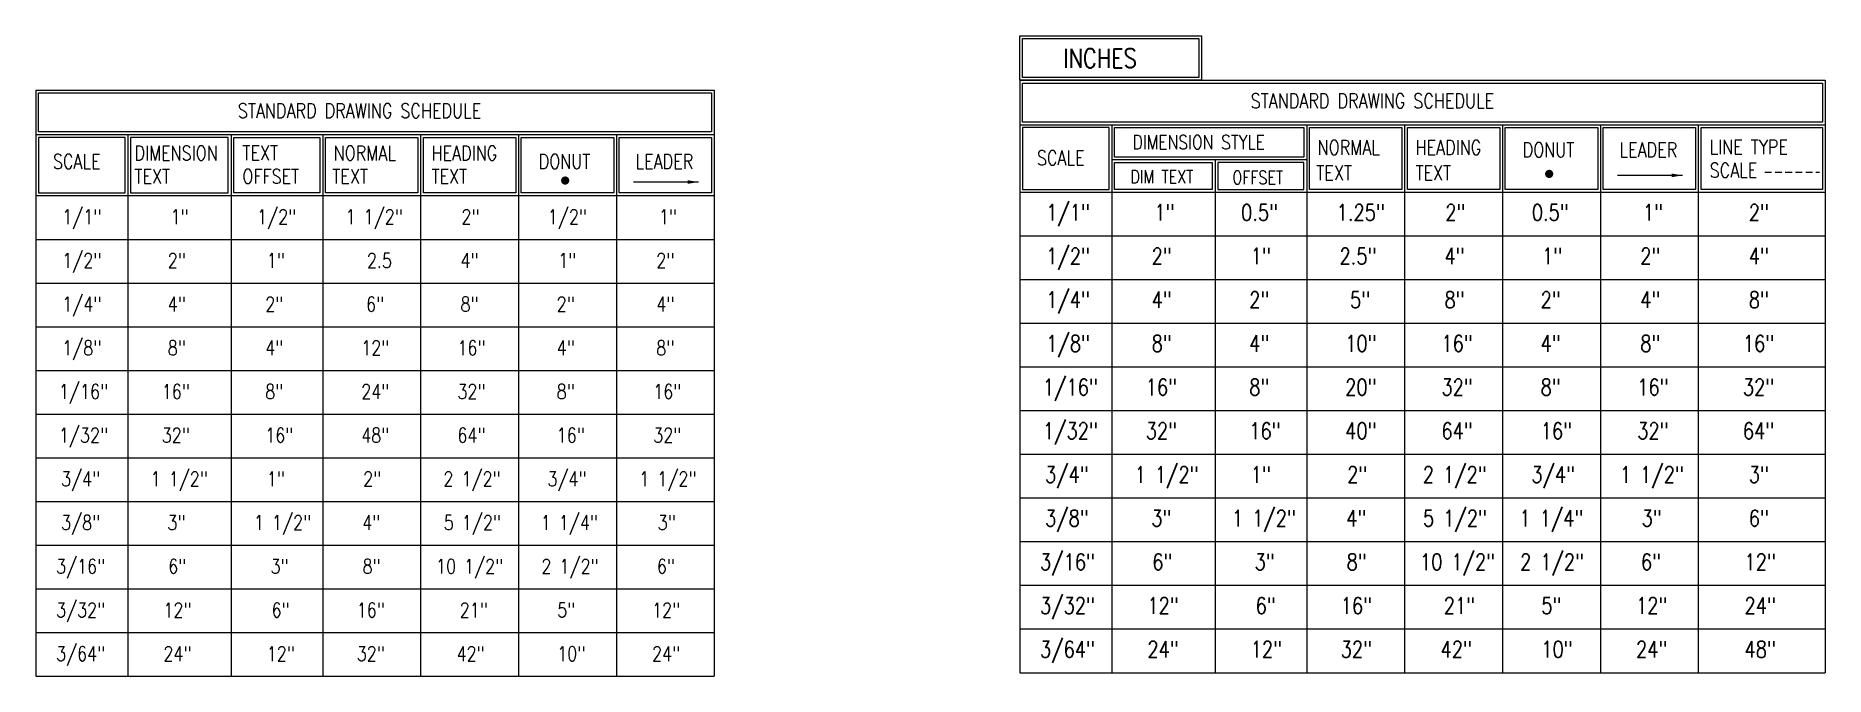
# Model space of a CAD drawing. Header units: inches. Extents: x 17147 to 26472, y -24737 to -16604.
# Drawn here: x 17146.6 to 17474.2, y -20976.8 to -20859.5 of the extents above; entities that cross this region are included whole.
import ezdxf

# ---------------------------------------------------------------- set-up
doc = ezdxf.new("R2010")
doc.units = ezdxf.units.IN
doc.header["$MEASUREMENT"] = 0
doc.linetypes.add('HIDDEN', pattern=[0.375, 0.25, -0.125])
for name, color, linetype in [('BREAK', 1, 'Continuous'), ('HEADING', 4, 'Continuous'), ('LEVEL', 2, 'Continuous')]:
    doc.layers.add(name, color=color, linetype=linetype)
doc.styles.add('DIM 1_2 (A)', font='simplex.shx', dxfattribs={"width": 0.8})
doc.styles.add('DIM 1_25', font='simplex.shx', dxfattribs={"width": 0.8})
doc.styles.add('DIM 3_4 (A)', font='simplex.shx', dxfattribs={"width": 0.8})
doc.dimstyles.new('DIM 1_2 (A)', dxfattribs={"dimtxt": 2, "dimasz": 2, "dimexe": 2, "dimexo": 2, "dimgap": 1, "dimtad": 1, "dimdec": 0, "dimzin": 3, "dimdsep": 46, "dimlunit": 4, "dimtxsty": 'DIM 1_2 (A)', "dimblk": 'ARCHTICK', "dimcen": 2, "dimdle": 2, "dimclrd": 2, "dimclre": 2, "dimclrt": 3, "dimadec": 0, "dimazin": 2, "dimtfac": 1, "dimtdec": 0, "dimtofl": 0, "dimtmove": 0, "dimatfit": 3, "dimfxl": 0, "dimtolj": 1, "dimtzin": 0, "dimlwd": -1, "dimlwe": -1, "dimarcsym": 0})

msp = doc.modelspace()

# ---------------------------------------------------------------- texts
at = {"layer": 'HEADING', "color": 6, "style": 'DIM 1_25', "width": 0.8}
for s, height, p in [('INCHES', 3.5, (17334.72062, -20865.34019)), ('STANDARD DRAWING SCHEDULE', 2.68, (17369.03595, -20872.73026)), ('DIMENSION STYLE', 2.6, (17347.39871, -20880.2677)), ('SCALE', 2.68, (17329.88007, -20883.16983)), ('NORMAL', 2.68, (17381.28878, -20881.25804)), ('HEADING', 2.68, (17399.21414, -20881.25804)), ('DONUT', 2.68, (17418.82707, -20881.69432)), ('LEADER', 2.68, (17436.56966, -20881.69432)), ('LINE TYPE', 2.68, (17453.07146, -20881.18462)), ('DIM TEXT', 2.4, (17347.009, -20886.47339)), ('OFFSET', 2.4, (17365.66767, -20886.62143)), ('TEXT', 2.68, (17381.04292, -20885.90786)), ('TEXT', 2.68, (17399.21414, -20885.90786)), ('SCALE', 2.68, (17453.07146, -20885.45094)), ('1/1"', 3, (17331.58675, -20893.32144)), ('1/2"', 3, (17331.58675, -20901.32144)), ('1/4"', 3, (17331.58675, -20909.32144)), ('1/8"', 3, (17331.58675, -20917.32144)), ('1/16"', 3, (17330.97839, -20925.32144)), ('1/32"', 3, (17330.97839, -20933.32144)), ('3/4"', 3, (17331.37365, -20941.32144)), ('3/8"', 3, (17331.37365, -20949.32144)), ('3/16"', 3, (17330.45143, -20957.32144)), ('3/32"', 3, (17330.45143, -20965.32144)), ('3/64"', 3, (17330.45143, -20973.32144))]:
    msp.add_text(s, height=height, dxfattribs=at).set_placement(p)
at = {"layer": 'HEADING', "width": 0.8}
for s, height, style, p in [('STANDARD DRAWING SCHEDULE', 2.68, 'DIM 3_4 (A)', (17183.56699, -20874.53359)), ('SCALE', 2.68, 'DIM 3_4 (A)', (17149.70141, -20883.81878)), ('DIMENSION', 2.68, 'DIM 3_4 (A)', (17164.63876, -20882.28779)), ('TEXT', 2.68, 'DIM 3_4 (A)', (17184.41445, -20882.24921)), ('NORMAL', 2.68, 'DIM 3_4 (A)', (17201.11012, -20882.28779)), ('HEADING', 2.68, 'DIM 3_4 (A)', (17219.03548, -20882.28779)), ('DONUT', 2.68, 'DIM 3_4 (A)', (17238.64841, -20883.81878)), ('LEADER', 2.68, 'DIM 3_4 (A)', (17256.391, -20883.81878)), ('TEXT', 2.68, 'DIM 3_4 (A)', (17164.63876, -20886.5568)), ('OFFSET', 2.68, 'DIM 3_4 (A)', (17184.41445, -20886.5568)), ('TEXT', 2.68, 'DIM 3_4 (A)', (17200.86426, -20886.5568)), ('TEXT', 2.68, 'DIM 3_4 (A)', (17219.03548, -20886.5568)), ('1/1"', 2.68, 'DIM 3_4 (A)', (17151.40809, -20893.97039)), ('1"', 3, 'DIM 1_25', (17351.41543, -20893.32144)), ('0.5"', 3, 'DIM 1_25', (17367.26989, -20893.32144)), ('1.25"', 3, 'DIM 1_25', (17384.76718, -20893.32144)), ('2"', 3, 'DIM 1_25', (17404.67351, -20893.32144)), ('0.5"', 3, 'DIM 1_25', (17420.50269, -20893.32144)), ('1"', 3, 'DIM 1_25', (17440.84813, -20893.32144)), ('2"', 3, 'DIM 1_25', (17460.23557, -20893.32144)), ('1/2"', 2.68, 'DIM 3_4 (A)', (17151.40809, -20901.97039)), ('2"', 3, 'DIM 1_25', (17350.89805, -20901.32144)), ('1"', 3, 'DIM 1_25', (17369.03643, -20901.32144)), ('2.5"', 3, 'DIM 1_25', (17385.30033, -20901.32144)), ('4"', 3, 'DIM 1_25', (17404.51735, -20901.32144)), ('1"', 3, 'DIM 1_25', (17422.3992, -20901.32144)), ('2"', 3, 'DIM 1_25', (17440.36807, -20901.32144)), ('4"', 3, 'DIM 1_25', (17460.23557, -20901.32144)), ('1/4"', 2.68, 'DIM 3_4 (A)', (17151.40809, -20909.97039)), ('4"', 3, 'DIM 1_25', (17350.89805, -20909.32144)), ('2"', 3, 'DIM 1_25', (17368.76172, -20909.32144)), ('5"', 3, 'DIM 1_25', (17387.22202, -20909.32144)), ('8"', 3, 'DIM 1_25', (17404.51735, -20909.32144)), ('2"', 3, 'DIM 1_25', (17422.12448, -20909.32144)), ('4"', 3, 'DIM 1_25', (17440.36807, -20909.32144)), ('8"', 3, 'DIM 1_25', (17460.23557, -20909.32144)), ('8"', 3, 'DIM 1_25', (17350.89805, -20917.32144)), ('4"', 3, 'DIM 1_25', (17368.76172, -20917.32144)), ('10"', 3, 'DIM 1_25', (17386.33247, -20917.32144)), ('16"', 3, 'DIM 1_25', (17403.95597, -20917.32144)), ('4"', 3, 'DIM 1_25', (17422.12448, -20917.32144)), ('8"', 3, 'DIM 1_25', (17440.36807, -20917.32144)), ('16"', 3, 'DIM 1_25', (17459.14991, -20917.32144)), ('1/8"', 2.68, 'DIM 3_4 (A)', (17151.40809, -20917.97039)), ('1/16"', 2.68, 'DIM 3_4 (A)', (17150.79973, -20925.97039)), ('16"', 3, 'DIM 1_25', (17349.8124, -20925.32144)), ('8"', 3, 'DIM 1_25', (17368.76172, -20925.32144)), ('20"', 3, 'DIM 1_25', (17386.33247, -20925.32144)), ('32"', 3, 'DIM 1_25', (17403.95597, -20925.32144)), ('8"', 3, 'DIM 1_25', (17422.12448, -20925.32144)), ('16"', 3, 'DIM 1_25', (17439.80669, -20925.32144)), ('32"', 3, 'DIM 1_25', (17459.14991, -20925.32144)), ('1/32"', 2.68, 'DIM 3_4 (A)', (17150.79973, -20933.97039)), ('32"', 3, 'DIM 1_25', (17349.8124, -20933.32144)), ('16"', 3, 'DIM 1_25', (17368.76172, -20933.32144)), ('40"', 3, 'DIM 1_25', (17386.33247, -20933.32144)), ('64"', 3, 'DIM 1_25', (17403.95597, -20933.32144)), ('16"', 3, 'DIM 1_25', (17422.12448, -20933.32144)), ('32"', 3, 'DIM 1_25', (17439.80669, -20933.32144)), ('64"', 3, 'DIM 1_25', (17459.14991, -20933.32144)), ('3/4"', 2.68, 'DIM 3_4 (A)', (17151.19499, -20941.97039)), ('1 1/2"', 3, 'DIM 1_25', (17347.77965, -20941.32144)), ('1"', 3, 'DIM 1_25', (17369.03643, -20941.32144)), ('2"', 3, 'DIM 1_25', (17386.69342, -20941.32144)), ('2 1/2"', 3, 'DIM 1_25', (17400.54021, -20941.32144)), ('3/4"', 3, 'DIM 1_25', (17420.42231, -20941.32144)), ('1 1/2"', 3, 'DIM 1_25', (17436.63278, -20941.32144)), ('3"', 3, 'DIM 1_25', (17460.23557, -20941.32144)), ('3/8"', 2.68, 'DIM 3_4 (A)', (17151.19499, -20949.97039)), ('3"', 3, 'DIM 1_25', (17350.83362, -20949.32144)), ('1 1/2"', 3, 'DIM 1_25', (17365.5967, -20949.32144)), ('4"', 3, 'DIM 1_25', (17386.53136, -20949.32144)), ('5 1/2"', 3, 'DIM 1_25', (17400.58278, -20949.32144)), ('1 1/4"', 3, 'DIM 1_25', (17418.23892, -20949.32144)), ('3"', 3, 'DIM 1_25', (17440.61681, -20949.32144)), ('6"', 3, 'DIM 1_25', (17460.23557, -20949.32144)), ('10 1/2"', 3, 'DIM 1_25', (17400.0255, -20957.32144)), ('2 1/2"', 3, 'DIM 1_25', (17418.3602, -20957.32144)), ('3/16"', 2.68, 'DIM 3_4 (A)', (17150.27276, -20957.97039)), ('6"', 3, 'DIM 1_25', (17351.00613, -20957.32144)), ('3"', 3, 'DIM 1_25', (17369.74393, -20957.32144)), ('8"', 3, 'DIM 1_25', (17386.59199, -20957.32144)), ('6"', 3, 'DIM 1_25', (17440.47614, -20957.32144)), ('12"', 3, 'DIM 1_25', (17459.44624, -20957.32144)), ('3/32"', 2.68, 'DIM 3_4 (A)', (17150.27276, -20965.97039)), ('12"', 3, 'DIM 1_25', (17350.11658, -20965.32144)), ('6"', 3, 'DIM 1_25', (17369.91644, -20965.32144)), ('16"', 3, 'DIM 1_25', (17385.50633, -20965.32144)), ('21"', 3, 'DIM 1_25', (17404.38163, -20965.32144)), ('5"', 3, 'DIM 1_25', (17422.23499, -20965.32144)), ('12"', 3, 'DIM 1_25', (17439.5866, -20965.32144)), ('24"', 3, 'DIM 1_25', (17459.44624, -20965.32144)), ('3/64"', 2.68, 'DIM 3_4 (A)', (17150.27276, -20973.97039)), ('24"', 3, 'DIM 1_25', (17350.11658, -20973.32144)), ('12"', 3, 'DIM 1_25', (17369.02689, -20973.32144)), ('32"', 3, 'DIM 1_25', (17385.50633, -20973.32144)), ('42"', 3, 'DIM 1_25', (17403.79183, -20973.32144)), ('10"', 3, 'DIM 1_25', (17422.23499, -20973.32144)), ('24"', 3, 'DIM 1_25', (17439.5866, -20973.32144)), ('48"', 3, 'DIM 1_25', (17459.44624, -20973.32144))]:
    msp.add_text(s, height=height, dxfattribs=dict(at, style=style)).set_placement(p)
at = {"layer": 'HEADING', "color": 3, "style": 'DIM 3_4 (A)', "width": 0.8}
for s, p in [('1"', (17171.23677, -20893.97039)), ('1/2"', (17187.09123, -20893.97039)), ('1 1/2"', (17203.29493, -20893.97039)), ('2"', (17224.49485, -20893.97039)), ('1/2"', (17240.32403, -20893.97039)), ('1"', (17260.66947, -20893.97039)), ('2"', (17170.71939, -20901.97039)), ('1"', (17188.85777, -20901.97039)), ('2.5', (17207.19161, -20901.97039)), ('4"', (17224.33869, -20901.97039)), ('1"', (17242.22053, -20901.97039)), ('2"', (17260.18941, -20901.97039)), ('4"', (17170.71939, -20909.97039)), ('2"', (17188.58305, -20909.97039)), ('6"', (17207.04336, -20909.97039)), ('8"', (17224.33869, -20909.97039)), ('2"', (17241.94582, -20909.97039)), ('4"', (17260.18941, -20909.97039)), ('8"', (17170.71939, -20917.97039)), ('4"', (17188.58305, -20917.97039)), ('12"', (17206.15381, -20917.97039)), ('16"', (17223.77731, -20917.97039)), ('4"', (17241.94582, -20917.97039)), ('8"', (17260.18941, -20917.97039)), ('16"', (17169.63373, -20925.97039)), ('8"', (17188.58305, -20925.97039)), ('24"', (17206.15381, -20925.97039)), ('32"', (17223.77731, -20925.97039)), ('8"', (17241.94582, -20925.97039)), ('16"', (17259.62802, -20925.97039)), ('32"', (17169.63373, -20933.97039)), ('16"', (17188.58305, -20933.97039)), ('48"', (17206.15381, -20933.97039)), ('64"', (17223.77731, -20933.97039)), ('16"', (17241.94582, -20933.97039)), ('32"', (17259.62802, -20933.97039)), ('1 1/2"', (17167.60099, -20941.97039)), ('1"', (17188.85777, -20941.97039)), ('2"', (17206.51476, -20941.97039)), ('2 1/2"', (17221.22029, -20941.97039)), ('3/4"', (17240.24365, -20941.97039)), ('1 1/2"', (17257.07101, -20941.97039)), ('1 1/2"', (17186.5113, -20949.97039)), ('5 1/2"', (17221.26286, -20949.97039)), ('1 1/4"', (17239.02437, -20949.97039)), ('3"', (17170.65496, -20949.97039)), ('4"', (17206.3527, -20949.97039)), ('3"', (17260.43814, -20949.97039)), ('6"', (17170.82747, -20957.97039)), ('3"', (17189.56527, -20957.97039)), ('8"', (17206.41333, -20957.97039)), ('10 1/2"', (17219.84684, -20957.97039)), ('2 1/2"', (17239.14565, -20957.97039)), ('6"', (17260.29748, -20957.97039)), ('12"', (17169.93792, -20965.97039)), ('6"', (17189.73778, -20965.97039)), ('16"', (17205.32767, -20965.97039)), ('21"', (17224.20297, -20965.97039)), ('5"', (17242.05633, -20965.97039)), ('12"', (17259.40793, -20965.97039)), ('24"', (17169.93792, -20973.97039)), ('12"', (17188.84823, -20973.97039)), ('32"', (17205.32767, -20973.97039)), ('42"', (17223.61316, -20973.97039)), ('10"', (17242.05633, -20973.97039)), ('24"', (17259.40793, -20973.97039))]:
    msp.add_text(s, height=2.68, dxfattribs=at).set_placement(p)

# ---------------------------------------------------------------- blocks, each defined once
blk = doc.blocks.new('_ARCHTICK')
at = {"color": 0, "linetype": 'ByBlock', "const_width": 0.15}
blk.add_lwpolyline([(-0.5, -0.5), (0.5, 0.5)], dxfattribs=at)

# ---------------------------------------------------------------- linework, layer by layer
at = {"layer": 'BREAK'}
for p, q in [((17146.5719, -20896.75159), (17270.81276, -20896.75159)), ((17326.75056, -20896.10264), (17474.23104, -20896.10264)), ((17326.75056, -20904.10264), (17474.23104, -20904.10264)), ((17146.5719, -20904.75159), (17270.81276, -20904.75159)), ((17146.5719, -20912.75159), (17270.81276, -20912.75159)), ((17326.75056, -20912.10264), (17474.23104, -20912.10264)), ((17146.5719, -20920.75159), (17270.81276, -20920.75159)), ((17326.75056, -20920.10264), (17474.23104, -20920.10264)), ((17146.5719, -20928.75159), (17270.81276, -20928.75159)), ((17326.75056, -20928.10264), (17474.23104, -20928.10264)), ((17146.5719, -20936.75159), (17270.81276, -20936.75159)), ((17146.5719, -20944.75159), (17270.81276, -20944.75159)), ((17326.75056, -20944.10264), (17474.23104, -20944.10264)), ((17146.5719, -20952.75159), (17270.81276, -20952.75159)), ((17326.75056, -20952.10264), (17474.23104, -20952.10264)), ((17326.75056, -20960.10264), (17474.23104, -20960.10264)), ((17146.5719, -20960.75159), (17270.81276, -20960.75159)), ((17146.5719, -20968.75159), (17270.81276, -20968.75159)), ((17326.75056, -20968.10264), (17474.23104, -20968.10264))]:
    msp.add_line(p, q, dxfattribs=at)
at = {"layer": 'BREAK', "color": 2}
msp.add_line((17326.75056, -20936.10264), (17474.23104, -20936.10264), dxfattribs=at)
at = {"layer": 'LEVEL', "color": 4}
for p, q in [((17326.75056, -20867.62455), (17326.75056, -20976.10264)), ((17326.75056, -20867.62455), (17474.23104, -20867.62455)), ((17474.23104, -20867.62455), (17474.23104, -20976.10264)), ((17326.75056, -20875.77109), (17474.23104, -20875.77109)), ((17343.59605, -20875.77109), (17343.59605, -20976.10264)), ((17379.28999, -20875.77109), (17379.28999, -20976.10264)), ((17397.21535, -20875.77109), (17397.21535, -20976.10264)), ((17415.14071, -20875.77109), (17415.14071, -20976.10264)), ((17433.06606, -20875.77109), (17433.06606, -20976.10264)), ((17450.99142, -20875.77109), (17450.99142, -20976.10264)), ((17379.28999, -20882.19363), (17343.59605, -20882.19363)), ((17362.50636, -20882.19363), (17362.50636, -20976.10264)), ((17326.75056, -20888.10264), (17474.23104, -20888.10264)), ((17326.75056, -20976.10264), (17474.23104, -20976.10264))]:
    msp.add_line(p, q, dxfattribs=at)
at = {"layer": 'LEVEL'}
for p, q in [((17146.5719, -20869.42788), (17146.5719, -20976.75159)), ((17146.5719, -20869.42788), (17270.81276, -20869.42788)), ((17270.81276, -20869.42788), (17270.81276, -20976.75159)), ((17146.5719, -20877.57443), (17270.81276, -20877.57443)), ((17163.41739, -20877.57443), (17163.41739, -20976.75159)), ((17182.3277, -20877.57443), (17182.3277, -20976.75159)), ((17199.11133, -20877.57443), (17199.11133, -20976.75159)), ((17217.03668, -20877.57443), (17217.03668, -20976.75159)), ((17234.96204, -20877.57443), (17234.96204, -20976.75159)), ((17252.8874, -20877.57443), (17252.8874, -20976.75159)), ((17146.5719, -20888.75159), (17270.81276, -20888.75159)), ((17146.5719, -20976.75159), (17270.81276, -20976.75159))]:
    msp.add_line(p, q, dxfattribs=at)
at = {"layer": 'LEVEL', "color": 4, "linetype": 'HIDDEN', "ltscale": 5}
msp.add_line((17463.16262, -20884.43701), (17473.16569, -20884.43701), dxfattribs=at)
at = {"layer": 'LEVEL', "color": 4}
msp.add_lwpolyline([(17326.75056, -20859.47801), (17360.0511, -20859.47801), (17360.0511, -20867.62455), (17326.75056, -20867.62455)], close=True, dxfattribs=at)
at = {"layer": 'LEVEL', "color": 1}
for points in [[(17327.25056, -20859.97801), (17359.5511, -20859.97801), (17359.5511, -20867.12455), (17327.25056, -20867.12455)], [(17327.25056, -20868.12455), (17473.73104, -20868.12455), (17473.73104, -20875.27109), (17327.25056, -20875.27109)], [(17343.09605, -20876.27109), (17327.25056, -20876.27109), (17327.25056, -20887.60264), (17343.09605, -20887.60264)], [(17344.09605, -20876.27109), (17378.78999, -20876.27109), (17378.78999, -20881.69363), (17344.09605, -20881.69363)], [(17379.78999, -20876.27109), (17396.71535, -20876.27109), (17396.71535, -20887.60264), (17379.78999, -20887.60264)], [(17397.71535, -20876.27109), (17414.64071, -20876.27109), (17414.64071, -20887.60264), (17397.71535, -20887.60264)], [(17415.64071, -20876.27109), (17432.56606, -20876.27109), (17432.56606, -20887.60264), (17415.64071, -20887.60264)], [(17433.56606, -20876.27109), (17450.49142, -20876.27109), (17450.49142, -20887.60264), (17433.56606, -20887.60264)], [(17451.49142, -20876.27109), (17473.73104, -20876.27109), (17473.73104, -20887.60264), (17451.49142, -20887.60264)], [(17344.09605, -20882.69363), (17362.00636, -20882.69363), (17362.00636, -20887.60264), (17344.09605, -20887.60264)], [(17378.78999, -20882.69363), (17363.00636, -20882.69363), (17363.00636, -20887.60264), (17378.78999, -20887.60264)]]:
    msp.add_lwpolyline(points, close=True, dxfattribs=at)
at = {"layer": 'LEVEL'}
for points in [[(17147.0719, -20869.92788), (17270.31276, -20869.92788), (17270.31276, -20877.07443), (17147.0719, -20877.07443)], [(17162.91739, -20878.07443), (17147.0719, -20878.07443), (17147.0719, -20888.25159), (17162.91739, -20888.25159)], [(17181.8277, -20878.07443), (17163.91739, -20878.07443), (17163.91739, -20888.25159), (17181.8277, -20888.25159)], [(17182.8277, -20878.07443), (17198.61133, -20878.07443), (17198.61133, -20888.25159), (17182.8277, -20888.25159)], [(17199.61133, -20878.07443), (17216.53668, -20878.07443), (17216.53668, -20888.25159), (17199.61133, -20888.25159)], [(17217.53668, -20878.07443), (17234.46204, -20878.07443), (17234.46204, -20888.25159), (17217.53668, -20888.25159)], [(17235.46204, -20878.07443), (17252.3874, -20878.07443), (17252.3874, -20888.25159), (17235.46204, -20888.25159)], [(17253.3874, -20878.07443), (17270.31276, -20878.07443), (17270.31276, -20888.25159), (17253.3874, -20888.25159)]]:
    msp.add_lwpolyline(points, close=True, dxfattribs=at)
at = {"layer": 'LEVEL', "color": 4, "const_width": 0.75}
msp.add_lwpolyline([(17423.31203, -20884.76908, 1), (17424.06203, -20884.76908, 1)], format="xyb", close=True, dxfattribs=at)
at = {"layer": 'LEVEL', "const_width": 0.75}
msp.add_lwpolyline([(17243.13337, -20885.98548, 1), (17243.88337, -20885.98548, 1)], format="xyb", close=True, dxfattribs=at)

msp.set_redraw_order([(e.dxf.handle, doc.entitydb.next_handle()) for e in msp.query("TEXT MTEXT ATTDEF DIMENSION ARC_DIMENSION")])  # texts and dimensions are drawn at this point

# ---------------------------------------------------------------- leaders
at = {"layer": 'LEVEL', "color": 4}
msp.add_leader([(17448.11688, -20885.03768), (17436.17758, -20885.03768)], dimstyle='DIM 1_2 (A)', override={"dimgap": 6, "dimtad": 0, "dimclrd": 4, "dimfxl": 0.0625}, dxfattribs=at)
at = {"layer": 'LEVEL'}
msp.add_leader([(17267.93822, -20886.25408), (17255.99891, -20886.25408)], dimstyle='DIM 1_2 (A)', override={"dimgap": 6, "dimtad": 0, "dimfxl": 0.0625}, dxfattribs=at)

doc.saveas('drawing.dxf')
